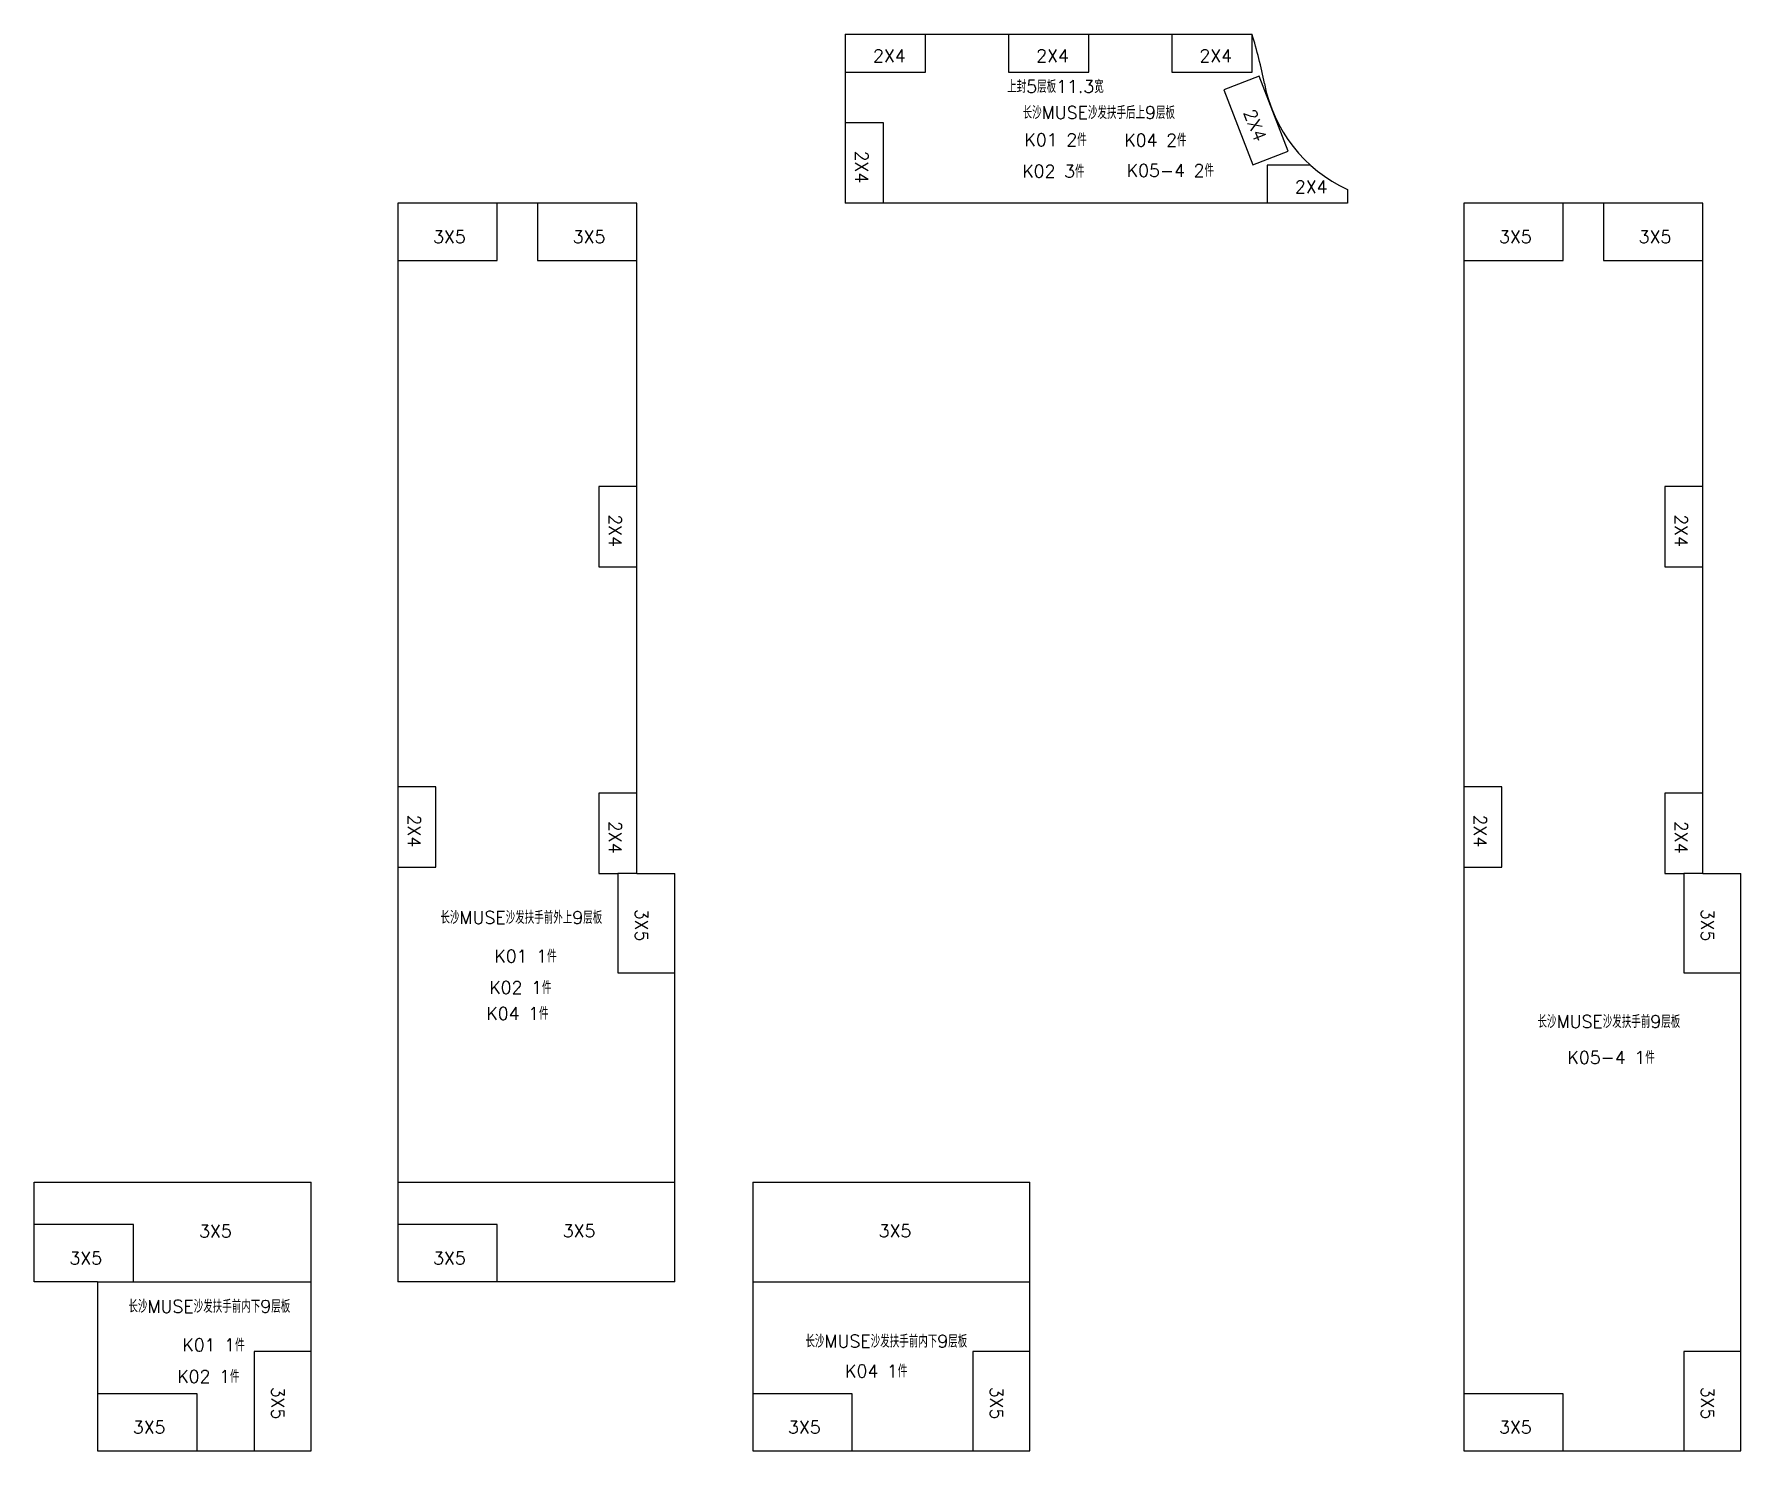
# Model space of a CAD drawing. Header units: millimetres. Extents: x 1211946 to 1266258, y -418433 to -400124.
# Drawn here: x 1247771 to 1248578, y -404479 to -403809 of the extents above; entities that cross this region are included whole.
import ezdxf

# ---------------------------------------------------------------- set-up
doc = ezdxf.new("R2010")
doc.units = ezdxf.units.MM
doc.header["$LTSCALE"] = 5
doc.layers.add('缝头内线', color=1, linetype='Continuous')
doc.styles.add('SIMPLEX', font='simplex.shx', dxfattribs={"bigfont": 'gbcbig.shx'})

msp = doc.modelspace()

# ---------------------------------------------------------------- texts
at = {"color": 1, "char_height": 6, "attachment_point": 5, "style": 'SIMPLEX'}
for s, insert in [('2X4', (1248175.01, -403819.61)), ('2X4', (1248252.16, -403819.61)), ('2X4', (1248329.32, -403819.61)), ('上封5层板11.3宽', (1248253.56, -403834.19)), ('长沙MUSE沙发扶手后上9层板', (1248274.05, -403846.51)), ('K01 2件', (1248253.6, -403859.33)), ('K04 2件', (1248300.81, -403859.48)), ('K02 3件', (1248252.57, -403874.21)), ('K05-4 2件', (1248307.88, -403873.84)), ('2X4', (1248374.43, -403881.61)), ('3X5', (1247967.06, -403905.17)), ('3X5', (1248033.06, -403905.17)), ('3X5', (1248470.98, -403905.17)), ('3X5', (1248536.98, -403905.17)), ('长沙MUSE沙发扶手前外上9层板', (1248001.03, -404227.15)), ('K01 1件', (1248003.01, -404245.39)), ('K02 1件', (1248000.58, -404260.27)), ('K04 1件', (1247999.21, -404272.51)), ('长沙MUSE沙发扶手前9层板', (1248515.18, -404276.38)), ('K05-4 1件', (1248516.25, -404293.3)), ('3X5', (1247856.41, -404375.4)), ('3X5', (1248028.36, -404375.33)), ('3X5', (1248177.7, -404375.33)), ('3X5', (1247795.1, -404388.17)), ('3X5', (1247967.06, -404388.17)), ('长沙MUSE沙发扶手前内下9层板', (1247853.54, -404411.05)), ('K01 1件', (1247855.51, -404429.29)), ('长沙MUSE沙发扶手前内下9层板', (1248173.59, -404427.53)), ('K04 1件', (1248168.83, -404441.62)), ('K02 1件', (1247853.09, -404444.17)), ('3X5', (1247825.1, -404468.17)), ('3X5', (1248134.83, -404468.17)), ('3X5', (1248470.98, -404468.17))]:
    msp.add_mtext(s, dxfattribs=dict(at, insert=insert))
for s, insert, rotation in [('2X4', (1248347.85, -403852.41), 291.10743), ('2X4', (1248161.94, -403872.19), 270), ('2X4', (1248045.42, -404044.19), 270), ('2X4', (1248549.34, -404044.19), 270), ('2X4', (1247950.42, -404186.19), 270), ('2X4', (1248454.34, -404186.19), 270), ('2X4', (1248045.42, -404189.19), 270), ('2X4', (1248549.34, -404189.19), 270), ('3X5', (1248057.86, -404230.76), 270), ('3X5', (1248561.78, -404230.76), 270), ('3X5', (1247885.91, -404456.76), 270), ('3X5', (1248225.64, -404456.76), 270), ('3X5', (1248561.78, -404456.76), 270)]:
    msp.add_mtext(s, dxfattribs=dict(at, insert=insert, rotation=rotation))

# ---------------------------------------------------------------- linework, layer by layer
for p, q in [((1248154.18, -403809.37), (1248346.5, -403809.37)), ((1248154.18, -403809.37), (1248154.18, -403889.37)), ((1247942.67, -403889.37), (1247942.67, -404399.37)), ((1248055.67, -403889.37), (1247942.67, -403889.37)), ((1248055.67, -404206.37), (1248055.67, -403889.37)), ((1248391.6, -403889.37), (1248154.18, -403889.37)), ((1248391.6, -403882.87), (1248391.6, -403889.37)), ((1248446.59, -403889.37), (1248446.59, -404479.37)), ((1248559.59, -403889.37), (1248446.59, -403889.37)), ((1248559.59, -404206.37), (1248559.59, -403889.37)), ((1248055.67, -404206.37), (1248073.67, -404206.37)), ((1248073.67, -404399.37), (1248073.67, -404206.37)), ((1248559.59, -404206.37), (1248577.59, -404206.37)), ((1248577.59, -404479.37), (1248577.59, -404206.37)), ((1247770.71, -404352.37), (1247901.71, -404352.37)), ((1247770.71, -404399.37), (1247770.71, -404352.37)), ((1247901.71, -404479.37), (1247901.71, -404352.37)), ((1248110.44, -404352.37), (1248241.44, -404352.37)), ((1248110.44, -404352.37), (1248110.44, -404479.37)), ((1248241.44, -404479.37), (1248241.44, -404352.37)), ((1247800.71, -404399.37), (1247770.71, -404399.37)), ((1247800.71, -404399.37), (1247800.71, -404479.37)), ((1248073.67, -404399.37), (1247942.67, -404399.37)), ((1247800.71, -404479.37), (1247901.71, -404479.37)), ((1248110.44, -404479.37), (1248241.44, -404479.37)), ((1248446.59, -404479.37), (1248577.59, -404479.37))]:
    msp.add_line(p, q)
for centre, radius, start, end in [((1248136.32, -403874.36), 220, 10.93145, 17.18315), ((1248421.05, -403819.37), 70, 190.93145, 245.11804)]:
    msp.add_arc(centre, radius, start, end)
at = {"layer": '缝头内线', "color": 1}
for p, q in [((1247942.67, -404352.37), (1248073.67, -404352.37)), ((1247989.67, -404372.37), (1247942.67, -404372.37)), ((1247989.67, -404399.37), (1247989.67, -404372.37)), ((1247800.71, -404399.37), (1247901.71, -404399.37)), ((1248110.44, -404399.37), (1248241.44, -404399.37))]:
    msp.add_line(p, q, dxfattribs=at)
for points in [[(1248154.18, -403827.37), (1248192.18, -403827.37), (1248192.18, -403809.37)], [(1248231.34, -403809.37), (1248231.34, -403827.37), (1248269.34, -403827.37), (1248269.34, -403809.37)], [(1248308.5, -403809.37), (1248308.5, -403827.37), (1248346.5, -403827.37), (1248346.5, -403809.37)], [(1248172.18, -403889.37), (1248172.18, -403851.37), (1248154.18, -403851.37)], [(1248374.19, -403871.37), (1248353.6, -403871.37), (1248353.6, -403889.37)], [(1247942.67, -403916.37), (1247989.67, -403916.37), (1247989.67, -403889.37)], [(1248008.67, -403889.37), (1248008.67, -403916.37), (1248055.67, -403916.37)], [(1248446.59, -403916.37), (1248493.59, -403916.37), (1248493.59, -403889.37)], [(1248512.59, -403889.37), (1248512.59, -403916.37), (1248559.59, -403916.37)], [(1248055.67, -404023.37), (1248037.67, -404023.37), (1248037.67, -404061.37), (1248055.67, -404061.37)], [(1248559.59, -404023.37), (1248541.59, -404023.37), (1248541.59, -404061.37), (1248559.59, -404061.37)], [(1247942.67, -404203.37), (1247960.67, -404203.37), (1247960.67, -404165.37), (1247942.67, -404165.37)], [(1248055.67, -404168.37), (1248037.67, -404168.37), (1248037.67, -404206.37), (1248046.67, -404206.37)], [(1248446.59, -404203.37), (1248464.59, -404203.37), (1248464.59, -404165.37), (1248446.59, -404165.37)], [(1248559.59, -404168.37), (1248541.59, -404168.37), (1248541.59, -404206.37), (1248550.59, -404206.37)], [(1248055.67, -404206.37), (1248046.67, -404206.37), (1248046.67, -404253.37), (1248073.67, -404253.37)], [(1248559.59, -404206.37), (1248550.59, -404206.37), (1248550.59, -404253.37), (1248577.59, -404253.37)], [(1247817.71, -404399.37), (1247817.71, -404372.37), (1247770.71, -404372.37)], [(1247901.71, -404432.37), (1247874.71, -404432.37), (1247874.71, -404479.37)], [(1248241.44, -404432.37), (1248214.44, -404432.37), (1248214.44, -404479.37)], [(1248577.59, -404432.37), (1248550.59, -404432.37), (1248550.59, -404479.37)], [(1247847.71, -404479.37), (1247847.71, -404452.37), (1247800.71, -404452.37)], [(1248157.44, -404479.37), (1248157.44, -404452.37), (1248110.44, -404452.37)], [(1248493.59, -404479.37), (1248493.59, -404452.37), (1248446.59, -404452.37)]]:
    msp.add_lwpolyline(points, dxfattribs=at)
msp.add_lwpolyline([(1248346.8, -403871.23), (1248363.59, -403864.74), (1248349.9, -403829.29), (1248333.11, -403835.78)], close=True, dxfattribs=at)

msp.set_redraw_order([(e.dxf.handle, doc.entitydb.next_handle()) for e in msp.query("TEXT MTEXT ATTDEF DIMENSION ARC_DIMENSION")])  # texts and dimensions are drawn at this point

doc.saveas('drawing.dxf')
